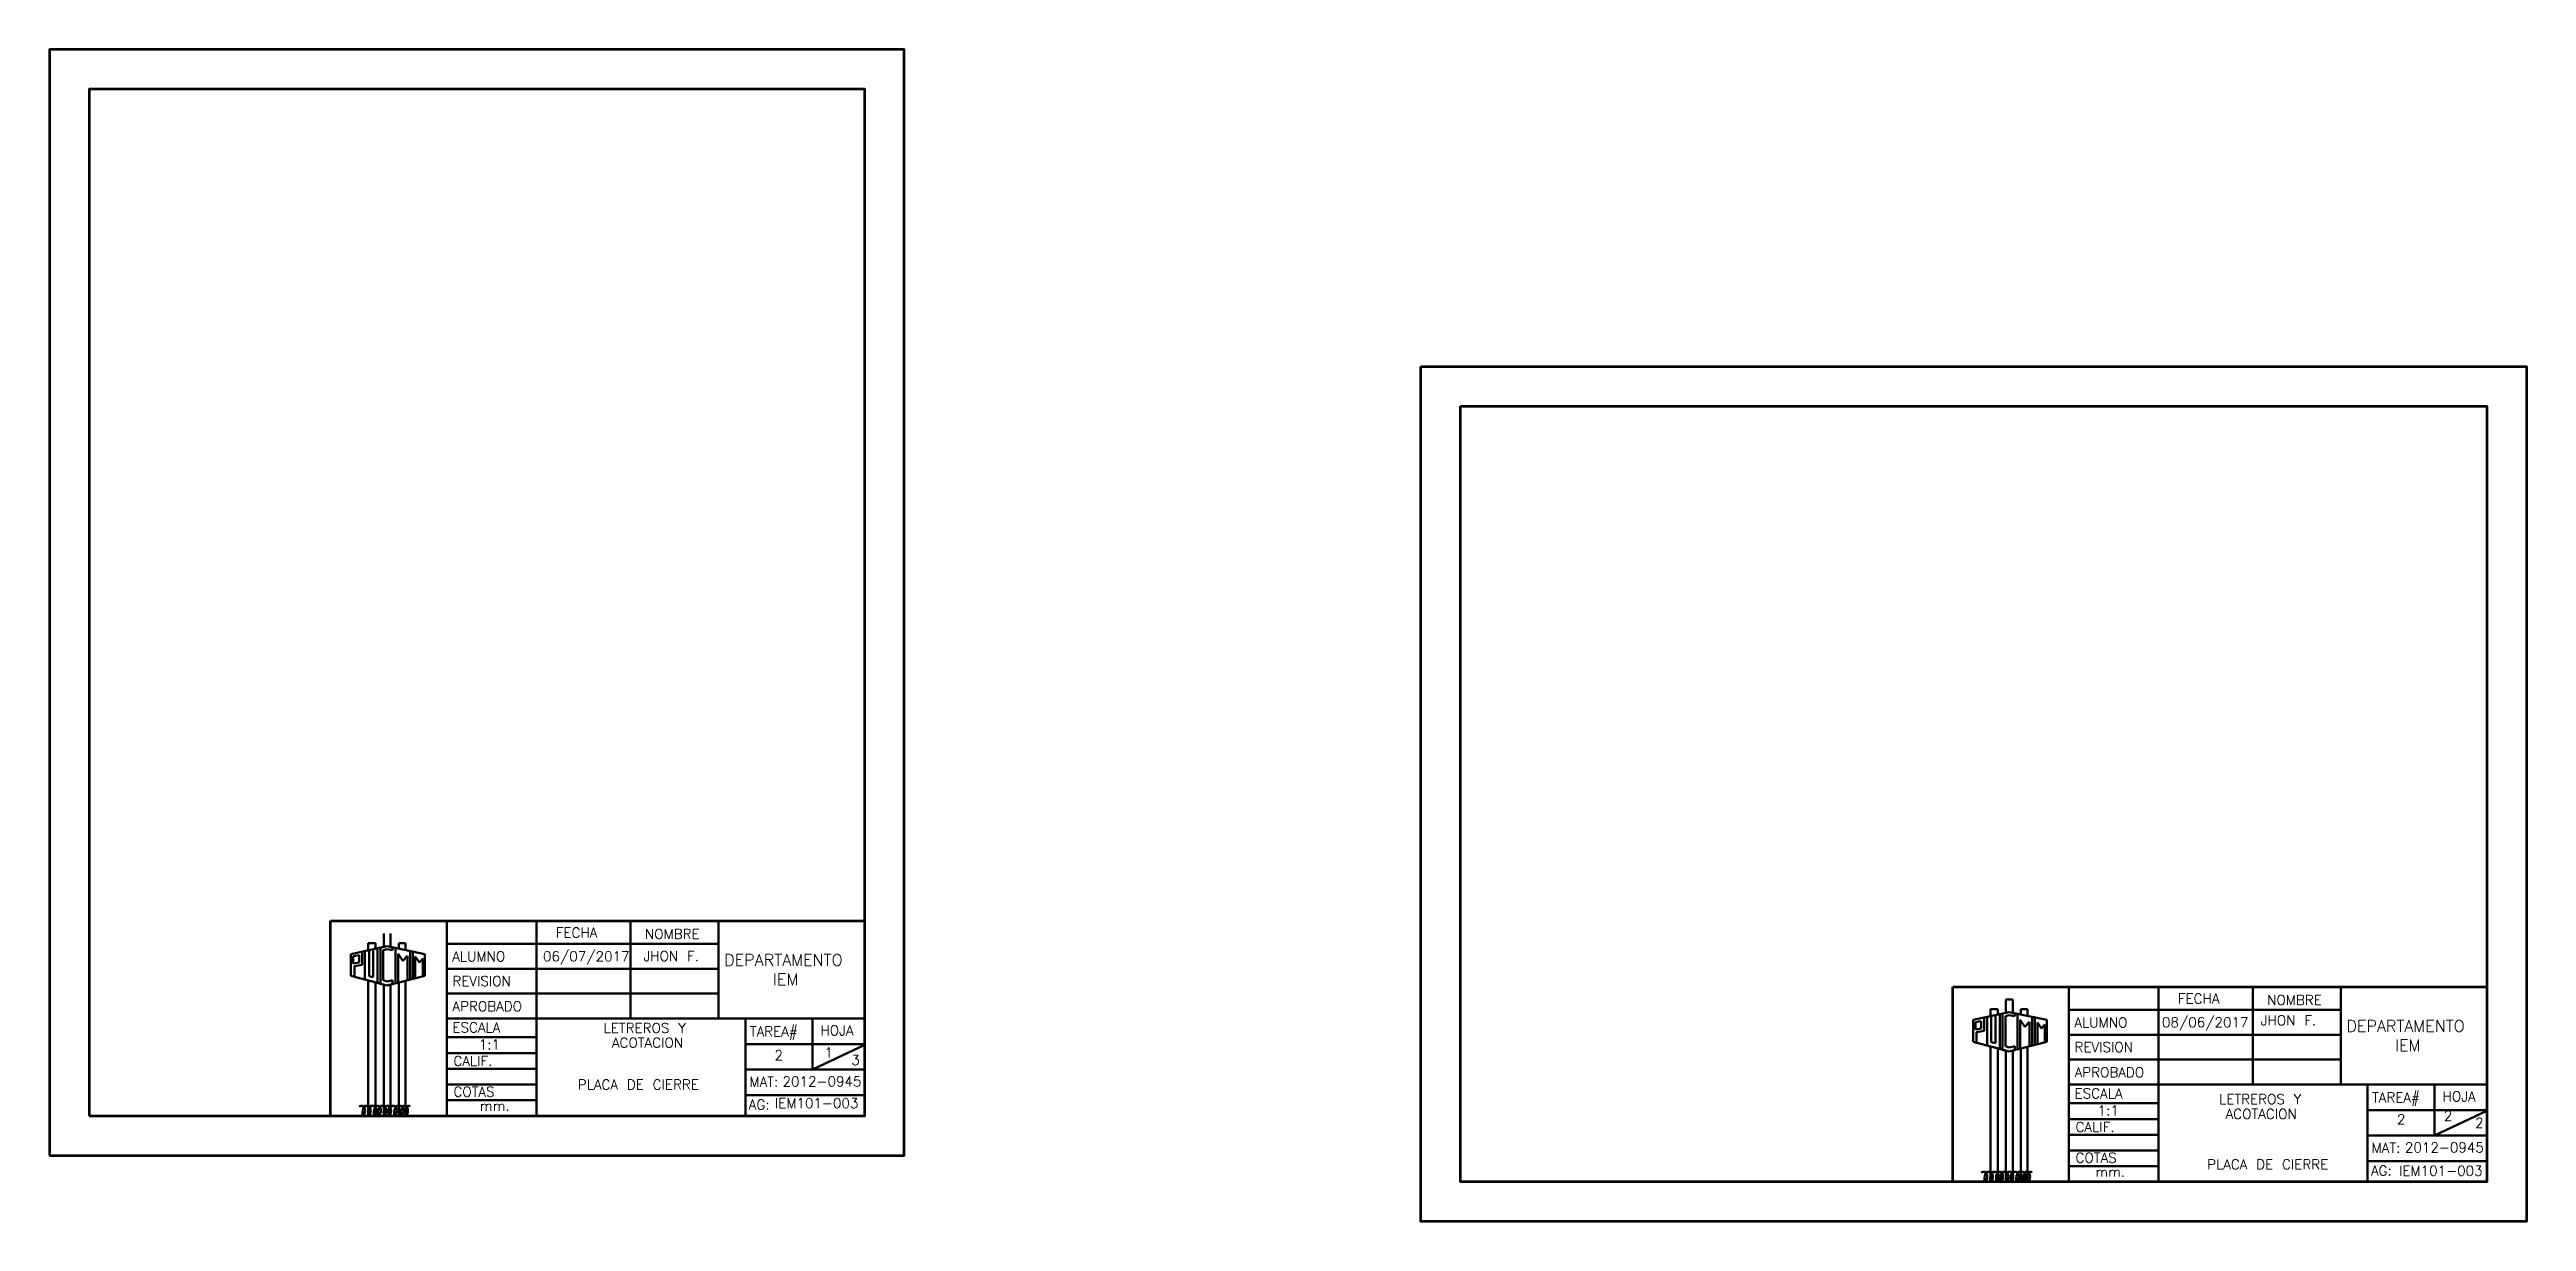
# Model space of a CAD drawing. Header units: millimetres. Extents: x 455 to 1855, y 443 to 742.
# Drawn here: x 455 to 1081, y 446 to 742 of the extents above; entities that cross this region are included whole.
import ezdxf

# ---------------------------------------------------------------- set-up
doc = ezdxf.new("R2010")
doc.units = ezdxf.units.MM
doc.layers.add('marco', color=7, linetype='Continuous', lineweight=70)
doc.layers.add('P visible', color=7, linetype='Continuous', lineweight=50)
doc.styles.get("Standard").update_dxf_attribs({"font": 'txt.shx', "height": 3})

msp = doc.modelspace()

# ---------------------------------------------------------------- texts
at = {"layer": 'P visible'}
for s, height, p in [('FECHA', 2.501, (583.38, 517.53)), ('NOMBRE', 2.501, (605.9, 517.18)), ('ALUMNO', 2.501, (557.2, 511.5)), ('06/07/2017', 2.501, (580.14, 511.52)), ('JHON F.', 2.501, (605.54, 511.6)), ('DEPARTAMENTO', 2.9422, (625.96, 510.4)), ('DEPARTAMENTO', 2.9422, (625.96, 510.4)), ('REVISION', 2.495, (557.26, 505.27)), ('IEM', 2.942, (638.24, 505.49)), ('IEM', 2.942, (638.24, 505.49)), ('APROBADO', 2.501, (557.26, 498.9)), ('FECHA', 2.501, (993.29, 500.86)), ('NOMBRE', 2.501, (1015.81, 500.5)), ('ESCALA', 2.501, (557.26, 493.56)), ('LETREROS Y', 2.501, (595.46, 493.42)), ('TAREA#', 2.501, (632.41, 492.56)), ('HOJA', 2.501, (650.25, 492.82)), ('ALUMNO', 2.501, (967.11, 494.82)), ('08/06/2017', 2.501, (989.24, 494.86)), ('JHON F.', 2.501, (1014.2, 495.37)), ('DEPARTAMENTO', 2.9422, (1035.87, 493.72)), ('DEPARTAMENTO', 2.9422, (1035.87, 493.72)), ('1:1', 2.501, (563.9, 489.25)), ('ACOTACION', 2.501, (597.54, 489.71)), ('2', 2.5, (638.64, 486.57)), ('1', 2.5, (651.24, 487.22)), ('REVISION', 2.495, (967.17, 488.6)), ('IEM', 2.942, (1048.16, 488.82)), ('IEM', 2.942, (1048.16, 488.82)), ('CALIF.', 2.501, (557.5, 485.1)), ('MAT:', 2.501, (632.31, 479.85)), ('2012-0945', 2.501, (640.67, 479.92)), ('3', 2.5, (658.05, 485.31)), ('APROBADO', 2.501, (967.17, 482.23)), ('COTAS', 2.501, (557.5, 477.32)), ('PLACA DE CIERRE', 2.5008, (588.92, 479.14)), ('AG:', 2.501, (632.14, 474.08)), ('IEM101-003', 2.501, (638.73, 474.44)), ('ESCALA', 2.501, (967.17, 476.89)), ('LETREROS Y', 2.501, (1003.69, 475.45)), ('TAREA#', 2.501, (1042.32, 475.88)), ('HOJA', 2.501, (1060.16, 476.14)), ('mm.', 2.501, (564.2, 473.78)), ('CALIF.', 2.501, (967.41, 468.42)), ('1:1', 2.501, (973, 472.59)), ('ACOTACION', 2.501, (1005.32, 471.73)), ('2', 2.5, (1048.62, 470.35)), ('2', 2.5, (1060.47, 471.23)), ('2', 2.5, (1068.37, 469.47)), ('MAT:', 2.501, (1042.22, 463.18)), ('2012-0945', 2.501, (1050.65, 463.26)), ('COTAS', 2.501, (967.41, 460.65)), ('mm.', 2.501, (972.42, 457.12)), ('PLACA DE CIERRE', 2.5008, (1000.65, 458.97)), ('AG:', 2.501, (1042.05, 457.4)), ('IEM101-003', 2.501, (1049.15, 457.35))]:
    msp.add_text(s, height=height, dxfattribs=at).set_placement(p)

# ---------------------------------------------------------------- linework, layer by layer
at = {"layer": 'marco'}
for p, q in [((526.45, 472.48), (526.45, 521.71)), ((526.45, 521.71), (661.44, 521.71)), ((936.36, 455.8), (936.36, 505.04)), ((936.36, 505.04), (1071.36, 505.04))]:
    msp.add_line(p, q, dxfattribs=at)
for points in [[(455.44, 462.48), (671.44, 462.48), (671.44, 741.88), (455.44, 741.88)], [(465.44, 472.48), (661.44, 472.48), (661.44, 731.88), (465.44, 731.88)], [(801.96, 661.8), (1081.36, 661.8), (1081.36, 445.8), (801.96, 445.8)], [(811.96, 651.8), (1071.36, 651.8), (1071.36, 455.8), (811.96, 455.8)]]:
    msp.add_lwpolyline(points, close=True, dxfattribs=at)
at = {"layer": 'P visible'}
for p, q in [((526.45, 472.48), (526.45, 521.71)), ((526.45, 521.71), (661.44, 521.71)), ((555.83, 521.71), (555.83, 472.48)), ((555.83, 521.71), (555.83, 497.09)), ((555.83, 521.71), (555.83, 507.82)), ((555.83, 521.71), (555.83, 472.48)), ((555.83, 521.71), (555.83, 497.09)), ((555.83, 521.71), (555.83, 507.82)), ((578.46, 521.71), (578.46, 472.48)), ((578.46, 521.71), (578.46, 472.48)), ((602.28, 521.71), (602.28, 497.09)), ((602.28, 521.71), (602.28, 497.09)), ((624.52, 521.71), (624.52, 497.09)), ((624.52, 521.71), (624.52, 497.09)), ((661.44, 521.71), (661.44, 472.48)), ((661.44, 521.71), (661.44, 472.48)), ((540.76, 515.36), (531.61, 513.37)), ((540.76, 515.36), (531.61, 513.37)), ((531.61, 507.82), (531.61, 513.37)), ((531.61, 507.82), (531.61, 513.37)), ((534.41, 513.98), (534.41, 510.62)), ((534.41, 513.98), (534.41, 510.62)), ((535.15, 514.14), (536.19, 514.37)), ((535.15, 514.14), (536.19, 514.37)), ((535.16, 513.98), (535.15, 514.14)), ((535.15, 514.14), (535.15, 506.89)), ((535.15, 506.92), (535.15, 514.14)), ((535.16, 513.98), (535.15, 514.14)), ((535.15, 514.14), (535.15, 506.89)), ((535.15, 506.92), (535.15, 514.14)), ((535.98, 514.32), (535.98, 516.07)), ((535.98, 516.07), (537.84, 516.07)), ((535.98, 514.32), (535.98, 516.07)), ((535.98, 516.07), (537.84, 516.07)), ((536.19, 514.37), (536.19, 507.77)), ((536.19, 514.37), (536.19, 507.77)), ((537.24, 514.59), (538.35, 514.84)), ((537.24, 514.59), (538.35, 514.84)), ((537.24, 507.49), (537.24, 514.59)), ((537.24, 507.49), (537.24, 514.59)), ((537.84, 516.07), (537.84, 514.73)), ((537.84, 516.07), (537.84, 514.73)), ((540.76, 515.36), (538.35, 514.84)), ((540.76, 515.36), (538.35, 514.84)), ((538.35, 514.84), (538.35, 506.06)), ((538.35, 514.84), (538.35, 506.06)), ((539.56, 515.1), (539.08, 514.97)), ((539.56, 515.1), (539.08, 514.97)), ((539.08, 514.97), (539.08, 505.87)), ((539.08, 514.97), (539.08, 505.87)), ((539.76, 514.34), (540.76, 514.61)), ((540.76, 514.61), (539.76, 514.34)), ((539.76, 514.34), (540.76, 514.61)), ((540.76, 514.61), (539.76, 514.34)), ((539.76, 512.08), (539.76, 514.34)), ((539.76, 512.08), (539.76, 514.34)), ((539.91, 515.17), (539.91, 518.54)), ((539.91, 515.17), (539.91, 518.54)), ((550.27, 513.37), (540.76, 515.36)), ((550.27, 513.37), (540.76, 515.36)), ((540.76, 514.61), (542.12, 514.34)), ((540.76, 514.61), (542.12, 514.34)), ((541.62, 518.54), (541.62, 515.18)), ((541.62, 518.54), (541.62, 515.18)), ((542.12, 514.34), (542.12, 515.07)), ((542.12, 514.34), (542.12, 515.07)), ((542.84, 514.93), (542.84, 505.95)), ((542.84, 514.93), (542.84, 505.95)), ((543.5, 506.12), (543.5, 513.4)), ((543.5, 513.4), (544.72, 511.65)), ((543.5, 506.12), (543.5, 513.4)), ((543.5, 513.4), (544.72, 511.65)), ((543.68, 514.75), (543.68, 516.07)), ((543.68, 516.07), (545.39, 516.07)), ((543.68, 514.75), (543.68, 516.07)), ((543.68, 516.07), (545.39, 516.07)), ((545.39, 516.07), (545.39, 514.39)), ((545.39, 516.07), (545.39, 514.39)), ((546.56, 506.89), (546.56, 514.15)), ((546.56, 506.89), (546.56, 514.15)), ((547.23, 514.01), (547.23, 507.05)), ((547.23, 514.01), (547.23, 507.05)), ((550.27, 507.82), (550.27, 513.37)), ((550.27, 507.82), (550.27, 513.37)), ((555.83, 515.91), (624.52, 515.91)), ((555.83, 515.91), (624.52, 515.91)), ((540.76, 505.43), (531.61, 507.82)), ((540.76, 505.43), (531.61, 507.82)), ((533.69, 513.11), (532.2, 512.79)), ((533.69, 513.11), (532.2, 512.79)), ((532.2, 510.95), (532.2, 512.79)), ((532.2, 510.95), (532.2, 512.79)), ((533.69, 511.21), (532.2, 510.95)), ((533.69, 511.21), (532.2, 510.95)), ((534.41, 510.62), (532.48, 510.28)), ((534.41, 510.62), (532.48, 510.28)), ((532.48, 510.28), (532.48, 507.59)), ((532.48, 510.28), (532.48, 507.59)), ((533.69, 513.11), (533.69, 511.21)), ((533.69, 513.11), (533.69, 511.21)), ((534.41, 510.62), (534.41, 511.33)), ((534.41, 510.62), (534.41, 511.33)), ((536.19, 507.77), (537.24, 507.49)), ((536.19, 507.77), (537.24, 507.49)), ((539.76, 506.76), (539.76, 512.08)), ((539.76, 506.76), (539.76, 512.08)), ((550.27, 507.82), (540.76, 505.43)), ((550.27, 507.82), (540.76, 505.43)), ((544.72, 511.65), (545.9, 512.94)), ((544.72, 511.65), (545.9, 512.94)), ((545.9, 512.94), (545.9, 506.72)), ((545.9, 512.94), (545.9, 506.72)), ((547.86, 507.21), (547.86, 512.74)), ((547.86, 512.74), (548.91, 511.24)), ((547.86, 507.21), (547.86, 512.74)), ((547.86, 512.74), (548.91, 511.24)), ((548.91, 511.24), (549.77, 512.23)), ((548.91, 511.24), (549.77, 512.23)), ((549.77, 507.69), (549.77, 512.23)), ((549.77, 507.69), (549.77, 512.23)), ((555.83, 509.64), (624.52, 509.64)), ((555.83, 509.64), (624.52, 509.64)), ((538.35, 506.06), (535.15, 506.92)), ((538.35, 506.06), (535.15, 506.92)), ((535.98, 472.48), (535.98, 506.68)), ((535.98, 472.48), (535.98, 506.68)), ((537.84, 506.19), (537.84, 472.48)), ((537.84, 506.19), (537.84, 472.48)), ((539.08, 505.87), (540.76, 505.43)), ((539.08, 505.87), (540.76, 505.43)), ((540.76, 506.39), (539.76, 506.76)), ((540.76, 506.39), (539.76, 506.76)), ((539.91, 472.48), (539.91, 505.66)), ((539.91, 472.48), (539.91, 505.66)), ((542.12, 506.76), (540.76, 506.39)), ((542.12, 506.76), (540.76, 506.39)), ((540.76, 505.43), (542.12, 505.8)), ((540.76, 505.43), (542.12, 505.8)), ((541.62, 505.65), (541.62, 472.48)), ((541.62, 505.65), (541.62, 472.48)), ((542.12, 505.8), (542.12, 506.76)), ((542.12, 505.8), (542.12, 506.76)), ((543.68, 472.48), (543.68, 506.16)), ((543.68, 472.48), (543.68, 506.16)), ((545.39, 506.59), (545.39, 472.48)), ((545.39, 506.59), (545.39, 472.48)), ((555.83, 497.09), (555.83, 503.37)), ((555.83, 503.37), (624.52, 503.37)), ((555.83, 497.09), (555.83, 503.37)), ((555.83, 503.37), (624.52, 503.37)), ((936.36, 455.8), (936.36, 505.04)), ((936.36, 505.04), (1071.36, 505.04)), ((949.82, 498.5), (949.82, 501.86)), ((949.82, 501.86), (951.53, 501.86)), ((949.82, 498.5), (949.82, 501.86)), ((949.82, 501.86), (951.53, 501.86)), ((951.53, 501.86), (951.53, 498.51)), ((951.53, 501.86), (951.53, 498.51)), ((965.74, 505.04), (965.74, 455.8)), ((965.74, 505.04), (965.74, 480.42)), ((965.74, 505.04), (965.74, 491.14)), ((965.74, 505.04), (965.74, 455.8)), ((965.74, 505.04), (965.74, 480.42)), ((965.74, 505.04), (965.74, 491.14)), ((988.37, 505.04), (988.37, 455.8)), ((988.37, 505.04), (988.37, 455.8)), ((1012.2, 505.04), (1012.2, 480.42)), ((1012.2, 505.04), (1012.2, 480.42)), ((1034.43, 505.04), (1034.43, 480.42)), ((1034.43, 505.04), (1034.43, 480.42)), ((1071.36, 505.04), (1071.36, 455.8)), ((1071.36, 505.04), (1071.36, 455.8)), ((555.83, 497.09), (661.44, 497.09)), ((555.83, 497.09), (661.44, 497.09)), ((631.27, 472.48), (631.27, 497.09)), ((631.27, 497.09), (631.27, 490.41)), ((631.27, 472.48), (631.27, 497.09)), ((631.27, 497.09), (631.27, 490.41)), ((661.44, 497.09), (648.21, 497.09)), ((648.21, 497.09), (648.21, 484.16)), ((661.44, 497.09), (648.21, 497.09)), ((648.21, 497.09), (648.21, 484.16)), ((661.44, 497.09), (652.13, 497.09)), ((661.44, 497.09), (652.13, 497.09)), ((950.67, 498.68), (941.52, 496.7)), ((950.67, 498.68), (941.52, 496.7)), ((941.52, 491.14), (941.52, 496.7)), ((941.52, 491.14), (941.52, 496.7)), ((943.6, 496.43), (942.12, 496.11)), ((943.6, 496.43), (942.12, 496.11)), ((942.12, 494.27), (942.12, 496.11)), ((942.12, 494.27), (942.12, 496.11)), ((943.6, 494.53), (942.12, 494.27)), ((943.6, 494.53), (942.12, 494.27)), ((943.6, 496.43), (943.6, 494.53)), ((943.6, 496.43), (943.6, 494.53)), ((944.32, 497.3), (944.32, 493.94)), ((944.32, 497.3), (944.32, 493.94)), ((944.32, 493.94), (944.32, 494.66)), ((944.32, 493.94), (944.32, 494.66)), ((945.06, 497.47), (946.1, 497.69)), ((945.06, 497.47), (946.1, 497.69)), ((945.07, 497.3), (945.06, 497.47)), ((945.06, 497.47), (945.06, 490.22)), ((945.06, 490.24), (945.06, 497.47)), ((945.07, 497.3), (945.06, 497.47)), ((945.06, 497.47), (945.06, 490.22)), ((945.06, 490.24), (945.06, 497.47)), ((945.89, 497.65), (945.89, 499.4)), ((945.89, 499.4), (947.75, 499.4)), ((945.89, 497.65), (945.89, 499.4)), ((945.89, 499.4), (947.75, 499.4)), ((946.1, 497.69), (946.1, 491.1)), ((946.1, 497.69), (946.1, 491.1)), ((947.15, 497.92), (948.26, 498.16)), ((947.15, 497.92), (948.26, 498.16)), ((947.15, 490.81), (947.15, 497.92)), ((947.15, 490.81), (947.15, 497.92)), ((947.75, 499.4), (947.75, 498.05)), ((947.75, 499.4), (947.75, 498.05)), ((950.67, 498.68), (948.26, 498.16)), ((950.67, 498.68), (948.26, 498.16)), ((948.26, 498.16), (948.26, 489.38)), ((948.26, 498.16), (948.26, 489.38)), ((949.47, 498.42), (948.99, 498.3)), ((949.47, 498.42), (948.99, 498.3)), ((948.99, 498.3), (948.99, 489.19)), ((948.99, 498.3), (948.99, 489.19)), ((949.67, 497.67), (950.67, 497.94)), ((950.67, 497.94), (949.67, 497.67)), ((949.67, 497.67), (950.67, 497.94)), ((950.67, 497.94), (949.67, 497.67)), ((949.67, 495.4), (949.67, 497.67)), ((949.67, 495.4), (949.67, 497.67)), ((949.67, 490.08), (949.67, 495.4)), ((949.67, 490.08), (949.67, 495.4)), ((960.18, 496.7), (950.67, 498.68)), ((960.18, 496.7), (950.67, 498.68)), ((950.67, 497.94), (952.03, 497.67)), ((950.67, 497.94), (952.03, 497.67)), ((952.03, 497.67), (952.03, 498.4)), ((952.03, 497.67), (952.03, 498.4)), ((952.75, 498.25), (952.75, 489.28)), ((952.75, 498.25), (952.75, 489.28)), ((953.41, 489.44), (953.41, 496.73)), ((953.41, 496.73), (954.63, 494.98)), ((953.41, 489.44), (953.41, 496.73)), ((953.41, 496.73), (954.63, 494.98)), ((953.59, 498.07), (953.59, 499.4)), ((953.59, 499.4), (955.3, 499.4)), ((953.59, 498.07), (953.59, 499.4)), ((953.59, 499.4), (955.3, 499.4)), ((954.63, 494.98), (955.81, 496.26)), ((954.63, 494.98), (955.81, 496.26)), ((955.3, 499.4), (955.3, 497.72)), ((955.3, 499.4), (955.3, 497.72)), ((955.81, 496.26), (955.81, 490.05)), ((955.81, 496.26), (955.81, 490.05)), ((956.47, 490.21), (956.47, 497.47)), ((956.47, 490.21), (956.47, 497.47)), ((957.14, 497.33), (957.14, 490.38)), ((957.14, 497.33), (957.14, 490.38)), ((957.77, 490.53), (957.77, 496.07)), ((957.77, 496.07), (958.82, 494.56)), ((957.77, 490.53), (957.77, 496.07)), ((957.77, 496.07), (958.82, 494.56)), ((958.82, 494.56), (959.68, 495.56)), ((958.82, 494.56), (959.68, 495.56)), ((959.68, 491.01), (959.68, 495.56)), ((959.68, 491.01), (959.68, 495.56)), ((960.18, 491.14), (960.18, 496.7)), ((960.18, 491.14), (960.18, 496.7)), ((965.74, 499.24), (1034.43, 499.24)), ((965.74, 499.24), (1034.43, 499.24)), ((578.46, 492.33), (555.83, 492.33)), ((578.46, 492.33), (555.83, 492.33)), ((578.46, 488.36), (555.83, 488.36)), ((578.46, 488.36), (555.83, 488.36)), ((631.31, 490.63), (661.44, 490.63)), ((631.31, 490.63), (661.44, 490.63)), ((648.21, 484.16), (661.44, 490.41)), ((648.21, 484.16), (661.44, 490.41)), ((661.44, 490.63), (661.44, 484.16)), ((661.44, 490.63), (661.44, 484.16)), ((661.44, 490.41), (661.44, 483.73)), ((661.44, 490.41), (661.44, 483.73)), ((661.44, 490.41), (661.44, 483.73)), ((661.44, 490.41), (661.44, 483.73)), ((950.67, 488.76), (941.52, 491.14)), ((950.67, 488.76), (941.52, 491.14)), ((944.32, 493.94), (942.39, 493.6)), ((944.32, 493.94), (942.39, 493.6)), ((942.39, 493.6), (942.39, 490.91)), ((942.39, 493.6), (942.39, 490.91)), ((948.26, 489.38), (945.06, 490.24)), ((948.26, 489.38), (945.06, 490.24)), ((945.89, 455.8), (945.89, 490)), ((945.89, 455.8), (945.89, 490)), ((946.1, 491.1), (947.15, 490.81)), ((946.1, 491.1), (947.15, 490.81)), ((947.75, 489.52), (947.75, 455.8)), ((947.75, 489.52), (947.75, 455.8)), ((948.99, 489.19), (950.67, 488.76)), ((948.99, 489.19), (950.67, 488.76)), ((950.67, 489.72), (949.67, 490.08)), ((950.67, 489.72), (949.67, 490.08)), ((949.82, 455.8), (949.82, 488.98)), ((949.82, 455.8), (949.82, 488.98)), ((960.18, 491.14), (950.67, 488.76)), ((960.18, 491.14), (950.67, 488.76)), ((952.03, 490.08), (950.67, 489.72)), ((952.03, 490.08), (950.67, 489.72)), ((950.67, 488.76), (952.03, 489.12)), ((950.67, 488.76), (952.03, 489.12)), ((951.53, 488.97), (951.53, 455.8)), ((951.53, 488.97), (951.53, 455.8)), ((952.03, 489.12), (952.03, 490.08)), ((952.03, 489.12), (952.03, 490.08)), ((953.59, 455.8), (953.59, 489.49)), ((953.59, 455.8), (953.59, 489.49)), ((955.3, 489.92), (955.3, 455.8)), ((955.3, 489.92), (955.3, 455.8)), ((965.74, 492.97), (1034.43, 492.97)), ((965.74, 492.97), (1034.43, 492.97)), ((578.46, 484.39), (555.83, 484.39)), ((578.46, 484.39), (555.83, 484.39)), ((661.44, 484.16), (631.27, 484.16)), ((661.44, 484.16), (631.27, 484.16)), ((631.27, 483.73), (631.27, 477.05)), ((631.27, 483.73), (631.27, 477.05)), ((965.74, 480.42), (965.74, 486.69)), ((965.74, 486.69), (1034.43, 486.69)), ((965.74, 480.42), (965.74, 486.69)), ((965.74, 486.69), (1034.43, 486.69)), ((578.46, 480.42), (555.83, 480.42)), ((578.46, 480.42), (555.83, 480.42)), ((578.46, 476.45), (555.83, 476.45)), ((578.46, 476.45), (555.83, 476.45)), ((578.46, 472.48), (578.46, 476.45)), ((578.46, 472.48), (578.46, 476.45)), ((631.21, 477.69), (661.44, 477.69)), ((631.21, 477.69), (661.44, 477.69)), ((965.74, 480.42), (1071.36, 480.42)), ((965.74, 480.42), (1071.36, 480.42)), ((1041.18, 455.8), (1041.18, 480.42)), ((1041.18, 480.42), (1041.18, 473.74)), ((1041.18, 455.8), (1041.18, 480.42)), ((1041.18, 480.42), (1041.18, 473.74)), ((1071.36, 480.42), (1058.12, 480.42)), ((1058.12, 480.42), (1058.12, 467.49)), ((1071.36, 480.42), (1058.12, 480.42)), ((1058.12, 480.42), (1058.12, 467.49)), ((1071.36, 480.42), (1062.04, 480.42)), ((1071.36, 480.42), (1062.04, 480.42)), ((526.45, 472.48), (661.44, 472.48)), ((526.45, 472.48), (661.44, 472.48)), ((661.44, 472.48), (631.27, 472.48)), ((661.44, 472.48), (631.27, 472.48)), ((661.44, 472.48), (631.27, 472.48)), ((661.44, 472.48), (631.27, 472.48)), ((988.37, 475.65), (965.74, 475.65)), ((988.37, 475.65), (965.74, 475.65)), ((988.37, 471.68), (965.74, 471.68)), ((988.37, 471.68), (965.74, 471.68)), ((1041.22, 473.95), (1071.36, 473.95)), ((1041.22, 473.95), (1071.36, 473.95)), ((1058.12, 467.49), (1071.36, 473.74)), ((1058.12, 467.49), (1071.36, 473.74)), ((1071.36, 473.95), (1071.36, 467.49)), ((1071.36, 473.95), (1071.36, 467.49)), ((1071.36, 473.74), (1071.36, 467.06)), ((1071.36, 473.74), (1071.36, 467.05)), ((1071.36, 473.74), (1071.36, 467.06)), ((1071.36, 473.74), (1071.36, 467.05)), ((988.37, 467.71), (965.74, 467.71)), ((988.37, 467.71), (965.74, 467.71)), ((988.37, 463.74), (965.74, 463.74)), ((988.37, 463.74), (965.74, 463.74)), ((1071.36, 467.49), (1041.18, 467.49)), ((1071.36, 467.49), (1041.18, 467.49)), ((1041.18, 467.06), (1041.18, 460.38)), ((1041.18, 467.06), (1041.18, 460.38)), ((988.37, 459.77), (965.74, 459.77)), ((988.37, 459.77), (965.74, 459.77)), ((988.37, 455.8), (988.37, 459.77)), ((988.37, 455.8), (988.37, 459.77)), ((1041.12, 461.02), (1071.36, 461.02)), ((1041.12, 461.02), (1071.36, 461.02)), ((936.36, 455.8), (1071.36, 455.8)), ((936.36, 455.8), (945.89, 455.8)), ((936.36, 455.8), (945.89, 455.8)), ((936.36, 455.8), (1071.36, 455.8)), ((1071.36, 455.8), (1041.18, 455.8)), ((1071.36, 455.8), (1041.18, 455.8)), ((1071.36, 455.8), (1041.18, 455.8)), ((1071.36, 455.8), (1041.18, 455.8))]:
    msp.add_line(p, q, dxfattribs=at)
for points in [[(533.68, 474.84), (534.59, 475), (535.18, 473.73), (534.77, 472.48)], [(535.72, 474.93), (535.07, 474.98), (534.73, 474.49), (534.55, 472.48)], [(535.11, 474.84), (536.02, 475), (536.61, 473.73), (536.2, 472.48)], [(537.14, 474.93), (536.5, 474.98), (536.15, 474.49), (535.98, 472.48)], [(536.58, 474.84), (537.48, 475), (538.07, 473.73), (537.66, 472.48)], [(538.61, 474.93), (537.96, 474.98), (537.62, 474.49), (537.44, 472.48)], [(537.67, 474.84), (538.57, 475), (539.16, 473.73), (538.75, 472.48)], [(539.7, 474.93), (539.05, 474.98), (538.71, 474.49), (538.53, 472.48)], [(539.04, 474.84), (539.95, 475), (540.54, 473.73), (540.13, 472.48)], [(541.07, 474.93), (540.43, 474.98), (540.08, 474.49), (539.91, 472.48)], [(540.24, 474.84), (541.15, 475), (541.74, 473.73), (541.33, 472.48)], [(542.27, 474.93), (541.62, 474.98), (541.28, 474.49), (541.11, 472.48)], [(541.69, 474.84), (542.6, 475), (543.19, 473.73), (542.78, 472.48)], [(543.72, 474.93), (543.08, 474.98), (542.73, 474.49), (542.56, 472.48)], [(543.4, 474.84), (544.3, 475), (544.89, 473.73), (544.48, 472.48)], [(545.43, 474.93), (544.78, 474.98), (544.44, 474.49), (544.26, 472.48)], [(544.52, 474.84), (545.43, 475), (546.02, 473.73), (545.61, 472.48)], [(546.55, 474.93), (545.91, 474.98), (545.56, 474.49), (545.39, 472.48)], [(943.59, 458.17), (944.5, 458.33), (945.09, 457.06), (944.68, 455.8)], [(945.63, 458.25), (944.98, 458.31), (944.64, 457.82), (944.46, 455.8)], [(945.02, 458.17), (945.93, 458.33), (946.52, 457.06), (946.11, 455.8)], [(947.05, 458.25), (946.41, 458.31), (946.06, 457.82), (945.89, 455.8)], [(946.49, 458.17), (947.39, 458.33), (947.98, 457.06), (947.58, 455.8)], [(948.52, 458.25), (947.87, 458.31), (947.53, 457.82), (947.35, 455.8)], [(947.58, 458.17), (948.48, 458.33), (949.07, 457.06), (948.66, 455.8)], [(949.61, 458.25), (948.96, 458.31), (948.62, 457.82), (948.44, 455.8)], [(948.95, 458.17), (949.86, 458.33), (950.45, 457.06), (950.04, 455.8)], [(950.99, 458.25), (950.34, 458.31), (950, 457.82), (949.82, 455.8)], [(950.15, 458.17), (951.06, 458.33), (951.65, 457.06), (951.24, 455.8)], [(952.18, 458.25), (951.54, 458.31), (951.19, 457.82), (951.02, 455.8)], [(951.6, 458.17), (952.51, 458.33), (953.1, 457.06), (952.69, 455.8)], [(953.63, 458.25), (952.99, 458.31), (952.64, 457.82), (952.47, 455.8)], [(953.31, 458.17), (954.21, 458.33), (954.8, 457.06), (954.39, 455.8)], [(955.34, 458.25), (954.69, 458.31), (954.35, 457.82), (954.17, 455.8)], [(954.43, 458.17), (955.34, 458.33), (955.93, 457.06), (955.52, 455.8)], [(956.46, 458.25), (955.82, 458.31), (955.48, 457.82), (955.3, 455.8)]]:
    msp.add_spline(points, degree=3, dxfattribs=at)

msp.set_redraw_order([(e.dxf.handle, doc.entitydb.next_handle()) for e in msp.query("TEXT MTEXT ATTDEF DIMENSION ARC_DIMENSION")])  # texts and dimensions are drawn at this point

doc.saveas('drawing.dxf')
